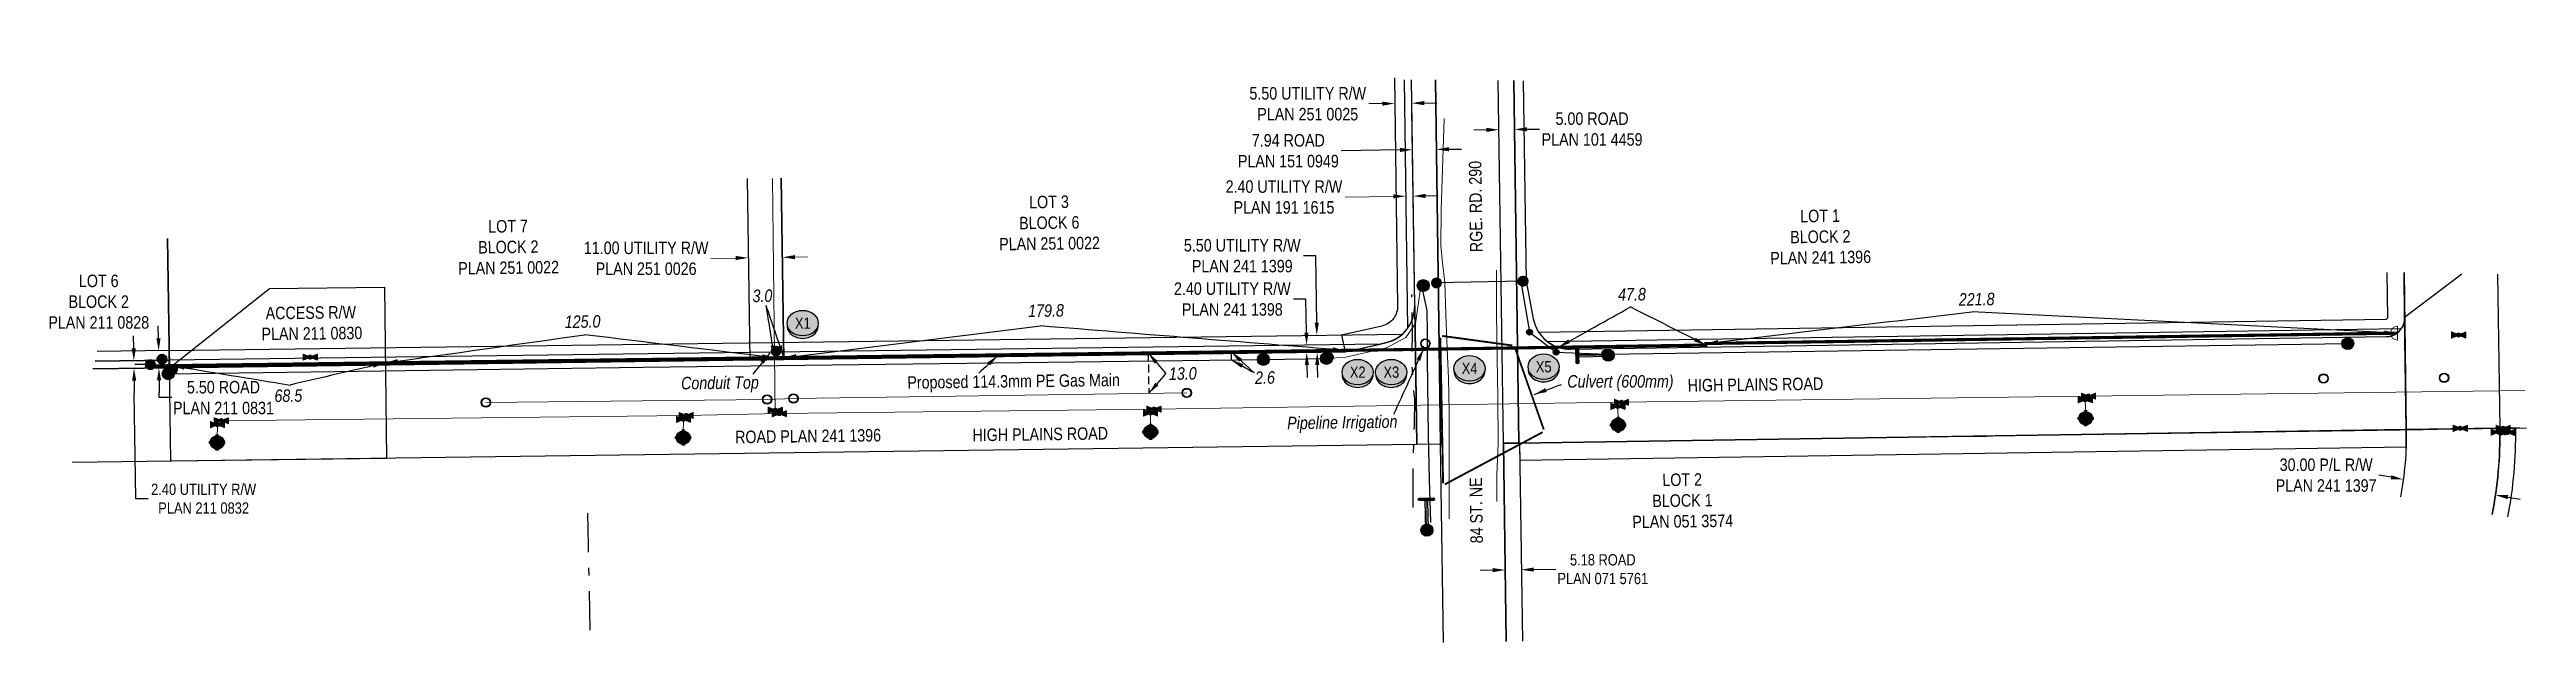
# Model space of a CAD drawing. Extents: x 75247 to 76827, y 5669268 to 5670177.
# Drawn here: x 75554 to 76349, y 5669268 to 5669458 of the extents above; entities that cross this region are included whole.
import ezdxf
from ezdxf.enums import TextEntityAlignment as Align

# ---------------------------------------------------------------- set-up
doc = ezdxf.new("R2010")
doc.units = 0
doc.header["$LTSCALE"] = 5
doc.header["$PDSIZE"] = 0.5
for name, pattern in [('CENTERLINEX3', [5, 2.5, -1, 0.5, -1]), ('CENTERLINEX33', [6.5, 2.5, -1, 0.5, -1, 0.5, -1]), ('foc-QUARTERLINE', [33, 25, -3, 2, -3]), ('foc-SEISMIC', [20.5, 15, -1, 0.5, -1, 0.5, -1, 0.5, -1]), ('foc-TIELINE', [1.875, 1.25, -0.625]), ('POWERLINE5', [7.8, 2.4, -0.6, 0.6, -0.6, 0.6, -0.6, 2.4]), ('UG_PIPE', [1.875, 1.25, -0.625])]:
    doc.linetypes.add(name, pattern=pattern)
doc.layers.get('Defpoints').update_dxf_attribs({"color": 9})
for name, color, linetype, lineweight in [('AS-CABLE-ATCO PIPELINES', 241, 'foc-CABLE', 9), ('AS-GENERAL', 48, 'Continuous', 18), ('EXISTING PIPE (EXIST OR HP)', 240, 'CENTERLINEX33', 20), ('F-RW-T', 190, 'Continuous', 9), ('T-TEXT', 48, 'Continuous', 18), ('T-TIE-T', 201, 'Continuous', 18)]:
    doc.layers.add(name, color=color, linetype=linetype, lineweight=lineweight)
for name, color, linetype in [('AS-PIPE-AG-CLIENT HIGH PRESSURE', 240, 'Continuous'), ('AS-PIPE-UG', 44, 'UG_PIPE'), ('AS-POWER', 104, 'foc-POWER'), ('AS-POWER-BURIED-ATCO PIPELINES', 241, 'foc-POWER_BURIED'), ('AS-POWER-EXISTING-ANC', 72, 'Continuous'), ('AS-POWER-EXISTING-PP', 72, 'Continuous'), ('AS-POWER-OH-ATCO PIPELINES', 241, 'foc-OHPOWER'), ('AS-POWER-STAKED-ANC', 210, 'POWERLINE5'), ('AS-POWER-T', 104, 'Continuous'), ('AS-SEISMIC', 224, 'foc-SEISMIC'), ('F-RW', 190, 'Continuous'), ('L-SEC', 7, 'Continuous'), ('L-SECQ', 8, 'foc-QUARTERLINE'), ('L-TITLEDB', 4, 'Continuous'), ('L-TITLEDB-T', 4, 'Continuous'), ('P-CROSSINGS', 250, 'Continuous'), ('T-TIE', 201, 'foc-TIELINE')]:
    doc.layers.add(name, color=color, linetype=linetype)
for name, color, linetype, lineweight, true_color in [('AS-STORM', 7, 'foc-STORM', 9, 0x29a300), ('AS-TELUS-ATCO PIPELINES', 7, 'foc-TEL', 9, 0xff9c38), ('AS-WATER PIPE', 7, 'foc-WATER', 9, 0x8ac4ff), ('EXISTING PIPE IP', 7, 'CENTERLINEX3', 30, 0x3800e0)]:
    doc.layers.add(name, color=color, linetype=linetype, lineweight=lineweight, true_color=true_color)
doc.styles.add('3.6', font='ARIALN.TTF', dxfattribs={"height": 3.6})
doc.styles.add('80CG', font='ARIALN.TTF', dxfattribs={"height": 10})
doc.styles.add('80L', font='ARIALN.TTF', dxfattribs={"height": 10})
doc.styles.add('Crossing', font='ARIALN.TTF', dxfattribs={"height": 10})
doc.styles.add('foc-LtypeFont', font='ARIALN.TTF', dxfattribs={"height": 7.35})
doc.linetypes.add('foc-CABLE', pattern='A,2,-1,["C",foc-LtypeFont,S=0.2,R=0,X=-0.625,Y=-0.75],-1.24,8', length=12.24)
doc.linetypes.add('foc-OHPOWER', pattern='A,10,-1,["O/P",foc-LtypeFont,S=0.2,R=0,X=-0.5,Y=-0.75],-3.25', length=14.25)
doc.linetypes.add('foc-POWER', pattern='A,6,-1,["P",foc-LtypeFont,S=0.2,R=0,X=-0.625,Y=-0.75],-1.24,4', length=12.24)
doc.linetypes.add('foc-POWER_BURIED', pattern='A,10,-1,["P",foc-LtypeFont,S=0.2,R=0,X=-0.425,Y=-0.75],-2', length=13)
doc.linetypes.add('foc-STORM', pattern='A,10,-1,["ST",foc-LtypeFont,S=0.2,R=0,X=-0.5,Y=-0.75],-2.75', length=13.75)
doc.linetypes.add('foc-TEL', pattern='A,2,-1,["T",foc-LtypeFont,S=0.2,R=0,X=-0.425,Y=-0.75],-1.24,8', length=12.24)
doc.linetypes.add('foc-WATER', pattern='A,10,-1,["W",foc-LtypeFont,S=0.2,R=0,X=-0.425,Y=-0.75],-2', length=13)
doc.dimstyles.new('Compass 2 000', dxfattribs={"dimscale": 2, "dimtxt": 3.6, "dimasz": 2, "dimexe": 0.2, "dimexo": 0.0625, "dimgap": 0.5, "dimtad": 0, "dimtih": 1, "dimtoh": 1, "dimzin": 0, "dimdsep": 46, "dimtxsty": '3.6', "dimcen": 0.1, "dimse1": 1, "dimse2": 1, "dimclrd": 256, "dimclrt": 256, "dimaunit": 1, "dimadec": 4, "dimazin": 0, "dimtfac": 0.06, "dimtofl": 0, "dimtmove": 0, "dimatfit": 1, "dimfxl": 0.2, "dimtolj": 1, "dimtzin": 0, "dimlwd": -1, "dimarcsym": 0})

msp = doc.modelspace()

# ---------------------------------------------------------------- texts
at = {"layer": 'AS-POWER-T', "insert": (75951.228, 5669340.732), "char_height": 3.9964, "attachment_point": 1, "rotation": 0.835893, "style": '80L'}
msp.add_mtext_dynamic_manual_height_columns('{\\fArial Narrow|b0|i1|c0|p34;Pipeline Irrigation}', width=35.3015, gutter_width=49.955, heights=[0], dxfattribs=at)
at = {"layer": 'AS-WATER PIPE', "ltscale": 0.4, "insert": (75756.842, 5669353.519), "char_height": 3.9964, "attachment_point": 1, "rotation": 0.610486, "style": '80L'}
msp.add_mtext_dynamic_manual_height_columns('{\\fArial Narrow|b0|i1|c0|p34;Conduit Top}', width=24.88251, gutter_width=49.955, heights=[0], dxfattribs=at)
at = {"layer": 'EXISTING PIPE (EXIST OR HP)', "linetype": 'Continuous', "insert": (75829.408, 5669353.737), "char_height": 3.9964, "attachment_point": 1, "rotation": 0.719224, "style": '80L'}
msp.add_mtext_dynamic_manual_height_columns('Proposed 114.3mm PE Gas Main', width=67.92149, gutter_width=49.955, heights=[0], dxfattribs=at)
at = {"layer": 'F-RW-T', "color": 2, "insert": (75622.006, 5669375.939), "char_height": 3.9964, "attachment_point": 1, "rotation": 0.673443, "style": '80L'}
msp.add_mtext_dynamic_manual_height_columns('\\A1;\\pi1.59428;{\\C256;ACCESS R/W\\P\\pi0.19581;PLAN 211 0830}', width=32.13928, gutter_width=49.955, heights=[0], dxfattribs=at)
at = {"layer": 'L-TITLEDB-T', "char_height": 3.9964, "attachment_point": 5, "style": '80CG'}
for s, width, insert, rotation in [('RGE. RD. 290', 43.28612, (76011.76, 5669408.134), 90.822403), ('HIGH PLAINS ROAD', 43.28612, (76101.456, 5669351.067), 0.769843), ('ROAD PLAN 241 1396', 46.64462, (75797.6, 5669334.536), 0.769843), ('LOT 2\\PBLOCK 1\\PPLAN 051 3574', 43.28612, (76078.036, 5669313.9), 0.769843)]:
    msp.add_mtext_dynamic_manual_height_columns(s, width=width, gutter_width=49.955, heights=[0], dxfattribs=dict(at, insert=insert, rotation=rotation))
for s, insert, rotation in [('\\A1;LOT 3\\PBLOCK 6 \\PPLAN 251 0022', (75874.956, 5669402.921), 0.769843), ('\\A1;LOT 7\\PBLOCK 2 \\PPLAN 251 0022', (75701.465, 5669395.15), 0.769843), ('\\A1;LOT 1\\PBLOCK 2\\PPLAN 241 1396', (76122.268, 5669398.441), 0.874131), ('\\A1;HIGH PLAINS ROAD', (75872.059, 5669335.155), 0.769843)]:
    msp.add_mtext(s, dxfattribs=dict(at, insert=insert, rotation=rotation))
at = {"layer": 'L-TITLEDB-T', "insert": (75570.102, 5669377.617), "char_height": 3.9964, "attachment_point": 5, "style": '80CG'}
msp.add_mtext('\\A1;LOT 6\\PBLOCK 2\\PPLAN 211 0828', dxfattribs=at)
at = {"layer": 'L-TITLEDB-T', "insert": (76011.938, 5669310.756), "char_height": 3.9964, "width": 43.28612, "attachment_point": 5, "rotation": 90.822403, "style": '80CG'}
msp.add_mtext('\\A1;84 ST. NE', dxfattribs=at)
at = {"layer": 'T-TEXT', "insert": (76041.108, 5669354.109), "char_height": 3.9964, "attachment_point": 1, "style": '80L'}
msp.add_mtext_dynamic_manual_height_columns('{\\fArial Narrow|b0|i1|c0|p34;Culvert (600mm)}', width=33.86214, gutter_width=49.955, heights=[0], dxfattribs=at)
at = {"layer": 'T-TIE-T', "ltscale": 0.4, "char_height": 3.9964, "attachment_point": 1, "rotation": 0.835893, "style": '80L'}
for s, width, insert in [('{\\fArial Narrow|b0|i1|c0|p34;3.0}', 6.44892, (75779.746, 5669381.486)), ('\\pi-1.13723;{\\fArial Narrow|b0|i1|c0|p34;47.8}', 6.46255, (76058.511, 5669381.939)), ('\\pi-2.38031;{\\fArial Narrow|b0|i1|c0|p34;221.8}', 6.46255, (76169.022, 5669380.383)), ('{\\fArial Narrow|b0|i1|c0|p34;125.0}', 7.66448, (75719.521, 5669373.183)), ('{\\fArial Narrow|b0|i1|c0|p34;179.8}', 7.66448, (75868.161, 5669376.692)), ('\\pi-0.90688;{\\fArial Narrow|b0|i1|c0|p34;13.0}', 6.46255, (75914.206, 5669356.566)), ('\\pi0.15492;{\\fArial Narrow|b0|i1|c0|p34;2.6}', 6.46255, (75940.777, 5669355.273)), ('{\\fArial Narrow|b0|i1|c0|p34;68.5}', 7.66448, (75626.416, 5669349.458))]:
    msp.add_mtext_dynamic_manual_height_columns(s, width=width, gutter_width=49.955, heights=[0], dxfattribs=dict(at, insert=insert))

# ---------------------------------------------------------------- blocks, each defined once
blk = doc.blocks.new('*D605')
at = {"layer": 'Defpoints', "color": 0, "transparency": 16777216}
for p in [(76024.15, 5669432.83), (76019.42, 5669414.67), (76024.41, 5669414.74)]:
    blk.add_point(p, dxfattribs=at)
at = {"layer": 'L-TITLEDB-T', "transparency": 16777216}
for p, q in [((76015.16, 5669432.7), (76011.16, 5669432.64)), ((76028.15, 5669432.88), (76032.15, 5669432.94))]:
    blk.add_line(p, q, dxfattribs=at)
for points in [[(76028.14, 5669433.55), (76028.16, 5669432.22), (76024.15, 5669432.83)], [(76015.15, 5669433.36), (76015.17, 5669432.03), (76019.16, 5669432.75)]]:
    blk.add_solid(points, dxfattribs=at)
at = {"layer": 'L-TITLEDB-T', "transparency": 16777216, "insert": (76049.05, 5669432.94), "char_height": 3.6, "attachment_point": 5, "style": '3.6'}
blk.add_mtext('\\A1;{\\H1.11111x;5.00 ROAD\\PPLAN 101 4459}', dxfattribs=at)
blk = doc.blocks.new('*D606')
at = {"layer": 'Defpoints', "color": 0, "transparency": 16777216}
for p in [(75989.28, 5669411.44), (75989.5, 5669395.55), (75991.91, 5669395.58)]:
    blk.add_point(p, dxfattribs=at)
at = {"layer": 'F-RW-T', "transparency": 16777216}
for p, q in [((75985.28, 5669411.38), (75969.86, 5669411.16)), ((75995.68, 5669411.53), (75999.68, 5669411.59))]:
    blk.add_line(p, q, dxfattribs=at)
for points in [[(75985.27, 5669412.05), (75985.29, 5669410.71), (75989.28, 5669411.44)], [(75995.67, 5669412.2), (75995.69, 5669410.86), (75991.68, 5669411.47)]]:
    blk.add_solid(points, dxfattribs=at)
at = {"layer": 'F-RW-T', "transparency": 16777216, "insert": (75950.23, 5669411.16), "char_height": 3.6, "attachment_point": 5, "style": '3.6'}
blk.add_mtext('\\A1;{\\H1.11111x;2.40 UTILITY R/W\\PPLAN 191 1615}', dxfattribs=at)
blk = doc.blocks.new('*D607')
at = {"layer": 'Defpoints', "color": 0, "transparency": 16777216}
for p in [(75991.46, 5669426.32), (75991.58, 5669417.95), (75999.25, 5669418.06)]:
    blk.add_point(p, dxfattribs=at)
at = {"layer": 'L-TITLEDB-T', "transparency": 16777216}
for p, q in [((75987.46, 5669426.26), (75968.54, 5669425.99)), ((76003.13, 5669426.49), (76007.13, 5669426.54))]:
    blk.add_line(p, q, dxfattribs=at)
for points in [[(75987.45, 5669426.93), (75987.47, 5669425.6), (75991.46, 5669426.32)], [(76003.12, 5669427.15), (76003.14, 5669425.82), (75999.13, 5669426.43)]]:
    blk.add_solid(points, dxfattribs=at)
at = {"layer": 'L-TITLEDB-T', "transparency": 16777216, "insert": (75951.64, 5669425.99), "char_height": 3.6, "attachment_point": 5, "style": '3.6'}
blk.add_mtext('\\A1;{\\H1.11111x;7.94 ROAD\\PPLAN 151 0949}', dxfattribs=at)
blk = doc.blocks.new('*D608')
at = {"layer": 'Defpoints', "color": 0, "transparency": 16777216}
for p in [(75839.18, 5669365.25), (75960.79, 5669366.89), (75839.26, 5669359.76)]:
    blk.add_point(p, dxfattribs=at)
at = {"layer": 'F-RW', "transparency": 16777216}
for p, q in [((75960.45, 5669392.35), (75956.45, 5669392.35)), ((75960.74, 5669370.89), (75960.45, 5669392.35)), ((75960.92, 5669357.39), (75960.97, 5669353.39))]:
    blk.add_line(p, q, dxfattribs=at)
for points in [[(75961.4, 5669370.89), (75960.07, 5669370.88), (75960.79, 5669366.89)], [(75961.59, 5669357.4), (75960.25, 5669357.38), (75960.87, 5669361.39)]]:
    blk.add_solid(points, dxfattribs=at)
at = {"layer": 'F-RW', "transparency": 16777216, "insert": (75936.85, 5669392.35), "char_height": 3.6, "attachment_point": 5, "style": '3.6'}
blk.add_mtext('\\A1;{\\H1.11111x;5.50 UTILITY R/W\\PPLAN 241 1399}', dxfattribs=at)
blk = doc.blocks.new('*D609')
at = {"layer": 'Defpoints', "color": 0, "transparency": 16777216}
for p in [(75874.91, 5669362.63), (75957.5, 5669363.74), (75874.94, 5669360.24)]:
    blk.add_point(p, dxfattribs=at)
at = {"layer": 'F-RW', "transparency": 16777216}
for p, q in [((75957.3, 5669378.46), (75953.3, 5669378.46)), ((75957.44, 5669367.74), (75957.3, 5669378.46)), ((75957.58, 5669357.35), (75957.64, 5669353.35))]:
    blk.add_line(p, q, dxfattribs=at)
for points in [[(75958.11, 5669367.75), (75956.78, 5669367.73), (75957.5, 5669363.74)], [(75958.25, 5669357.36), (75956.92, 5669357.34), (75957.53, 5669361.35)]]:
    blk.add_solid(points, dxfattribs=at)
at = {"layer": 'F-RW', "transparency": 16777216, "insert": (75933.67, 5669378.46), "char_height": 3.6, "attachment_point": 5, "style": '3.6'}
blk.add_mtext('\\A1;{\\H1.11111x;2.40 UTILITY R/W\\PPLAN 241 1398}', dxfattribs=at)
blk = doc.blocks.new('*D610')
at = {"layer": 'Defpoints', "color": 0, "transparency": 16777216}
for p in [(75583.59, 5669361.82), (75583.66, 5669356.32), (75589.32, 5669361.89)]:
    blk.add_point(p, dxfattribs=at)
at = {"layer": 'F-RW', "transparency": 16777216}
for p, q in [((75589.27, 5669365.89), (75589.21, 5669369.89)), ((75589.45, 5669352.4), (75589.5, 5669348.4)), ((75589.52, 5669346.88), (75589.5, 5669348.4)), ((75593.52, 5669346.88), (75589.52, 5669346.88))]:
    blk.add_line(p, q, dxfattribs=at)
for points in [[(75589.93, 5669365.9), (75588.6, 5669365.88), (75589.32, 5669361.89)], [(75590.11, 5669352.41), (75588.78, 5669352.39), (75589.39, 5669356.4)]]:
    blk.add_solid(points, dxfattribs=at)
at = {"layer": 'F-RW', "transparency": 16777216, "insert": (75610.1, 5669346.88), "char_height": 3.6, "attachment_point": 5, "style": '3.6'}
blk.add_mtext('\\A1;{\\H1.11111x;5.50 ROAD\\PPLAN 211 0831}', dxfattribs=at)
blk = doc.blocks.new('*D611')
at = {"layer": 'Defpoints', "color": 0, "transparency": 16777216}
for p in [(75579.34, 5669358.66), (75579.37, 5669356.26), (75581.41, 5669356.29)]:
    blk.add_point(p, dxfattribs=at)
at = {"layer": 'F-RW', "transparency": 16777216}
for p, q in [((75581.32, 5669362.69), (75581.27, 5669366.69)), ((75581.46, 5669352.29), (75581.51, 5669348.29)), ((75581.97, 5669314.48), (75581.51, 5669348.29)), ((75585.97, 5669314.48), (75581.97, 5669314.48))]:
    blk.add_line(p, q, dxfattribs=at)
for points in [[(75581.99, 5669362.7), (75580.65, 5669362.68), (75581.37, 5669358.69)], [(75582.13, 5669352.3), (75580.79, 5669352.28), (75581.41, 5669356.29)]]:
    blk.add_solid(points, dxfattribs=at)
at = {"layer": 'F-RW', "transparency": 16777216, "insert": (75603.74, 5669314.48), "char_height": 3.6, "attachment_point": 5, "style": '3.6'}
blk.add_mtext('\\A1;2.40 UTILITY R/W\\PPLAN 211 0832', dxfattribs=at)
blk = doc.blocks.new('*D612')
at = {"layer": 'Defpoints', "color": 0, "transparency": 16777216}
for p in [(76021.07, 5669299.75), (76026.24, 5669299.83), (76026.36, 5669291.73)]:
    blk.add_point(p, dxfattribs=at)
at = {"layer": 'L-TITLEDB-T', "transparency": 16777216}
for p, q in [((76017.18, 5669291.6), (76013.18, 5669291.54)), ((76030.36, 5669291.79), (76037.47, 5669291.89))]:
    blk.add_line(p, q, dxfattribs=at)
for points in [[(76017.17, 5669292.27), (76017.19, 5669290.94), (76021.18, 5669291.66)], [(76030.35, 5669292.46), (76030.37, 5669291.12), (76026.36, 5669291.73)]]:
    blk.add_solid(points, dxfattribs=at)
at = {"layer": 'L-TITLEDB-T', "transparency": 16777216, "insert": (76052.49, 5669291.89), "char_height": 3.6, "attachment_point": 5, "style": '3.6'}
blk.add_mtext('\\A1;5.18 ROAD\\PPLAN 071 5761', dxfattribs=at)
blk = doc.blocks.new('*D613')
at = {"layer": 'Defpoints', "color": 0, "transparency": 16777216}
for p in [(75789.39, 5669391.85), (75778.52, 5669383.41), (75789.51, 5669383.57)]:
    blk.add_point(p, dxfattribs=at)
at = {"layer": 'F-RW-T', "transparency": 16777216}
for p, q in [((75774.4, 5669391.63), (75766.39, 5669391.52)), ((75793.39, 5669391.91), (75797.39, 5669391.97))]:
    blk.add_line(p, q, dxfattribs=at)
for points in [[(75774.39, 5669392.3), (75774.41, 5669390.97), (75778.4, 5669391.69)], [(75793.38, 5669392.57), (75793.4, 5669391.24), (75789.39, 5669391.85)]]:
    blk.add_solid(points, dxfattribs=at)
at = {"layer": 'F-RW-T', "transparency": 16777216, "insert": (75745.66, 5669391.52), "char_height": 3.6, "attachment_point": 5, "style": '3.6'}
blk.add_mtext('\\A1;{\\H1.11111x;11.00 UTILITY R/W\\PPLAN 251 0026}', dxfattribs=at)
blk = doc.blocks.new('POWERPOLE')
h = blk.add_hatch(color=255)
edge = h.paths.add_edge_path()
edge.add_arc((0, 0), 0.96, 0, 360)
at = {"layer": 'AS-POWER-BURIED-ATCO PIPELINES', "linetype": 'Continuous'}
for p, q in [((0.68, -0.68), (-0.68, 0.68)), ((-0.68, -0.68), (0.68, 0.68))]:
    blk.add_line(p, q, dxfattribs=at)
blk.add_circle((0, 0), 0.96, dxfattribs=at)
blk = doc.blocks.new('WAT VALVE')
h = blk.add_hatch(color=255)
h.dxf.hatch_style = 1
edge = h.paths.add_edge_path()
edge.add_line((-1.7, 1.2), (-6, 2.9))
edge.add_line((-6, 2.9), (-6, -2.9))
edge.add_line((-6, -2.9), (-1.7, -1.2))
edge.add_arc((0, 0), 2.06, 215.8775, 324.1225)
edge.add_line((1.7, -1.2), (6, -2.9))
edge.add_line((6, -2.9), (6, 2.9))
edge.add_line((6, 2.9), (1.7, 1.2))
edge.add_arc((0, 0), 2.06, 35.8775, 144.1225)
at = {"color": 142, "true_color": 0x1582c1}
for p, q in [((-5.5, 2.2), (-5.5, -2.2)), ((-1.4, 0.6), (-5.5, 2.2)), ((1.4, 0.6), (5.5, 2.2)), ((5.5, 2.2), (5.5, -2.2)), ((-5.5, -2.2), (-1.4, -0.6)), ((5.5, -2.2), (1.4, -0.6))]:
    blk.add_line(p, q, dxfattribs=at)
for radius in [1.56, 0.55]:
    blk.add_circle((0, 0), radius, dxfattribs=at)
blk = doc.blocks.new('FH')
h = blk.add_hatch(color=256)
h.dxf.hatch_style = 1
h.paths.add_polyline_path([(0.28, 2.36), (-0.28, 2.36), (-0.28, 2.15, -0.06506), (0.28, 2.15)])
h.paths.add_polyline_path([(2.36, 0.28), (2.15, 0.28, -0.032496), (2.17, 0, -0.032496), (2.15, -0.28), (2.36, -0.28)])
h.paths.add_polyline_path([(0.28, -2.15, -0.06506), (-0.28, -2.15), (-0.28, -2.36), (0.28, -2.36)])
h.paths.add_polyline_path([(-2.17, 0, -0.032496), (-2.15, 0.28), (-2.36, 0.28), (-2.36, -0.28), (-2.15, -0.28, -0.032496)])
h.paths.add_polyline_path([(-0.95, 0, -1), (0.95, 0, -1)], flags=16)
h.paths.add_polyline_path([(-0.68, 0, -1), (0.68, 0, -1)], flags=0)
h = blk.add_hatch(color=256)
h.dxf.hatch_style = 1
edge = h.paths.add_edge_path()
edge.add_arc((0, 0), 1.98, 0, 360)
edge = h.paths.add_edge_path(flags=17)
edge.add_arc((0, 0), 0.951, 0, 360)
at = {"layer": 'AS-PIPE-AG-CLIENT HIGH PRESSURE', "linetype": 'Continuous'}
h = blk.add_hatch(color=256, dxfattribs=at)
h.dxf.hatch_style = 1
h.paths.add_polyline_path([(-0.37, -2.45), (-0.37, -2.36), (0.37, -2.36), (0.37, -2.45)])
h.paths.add_polyline_path([(2.36, 0.37), (2.36, -0.37), (2.45, -0.37), (2.45, 0.37)])
h.paths.add_polyline_path([(-2.36, 0.37), (-2.36, -0.37), (-2.45, -0.37), (-2.45, 0.37)])
edge = h.paths.add_edge_path(flags=16)
edge.add_arc((0, 0), 0.951, 0, 360)
edge = h.paths.add_edge_path(flags=0)
edge.add_arc((0, 0), 0.677, 0, 360)
edge = h.paths.add_edge_path(flags=16)
edge.add_arc((0, 0), 1.98, 0, 360)
h.paths.add_polyline_path([(0.37, 2.45), (0.37, 2.36), (-0.37, 2.36), (-0.37, 2.45)])
edge = h.paths.add_edge_path()
edge.add_line((-0.28, -2.36), (-0.28, -2.15))
edge.add_line((0.28, -2.15), (0.28, -2.36))
edge.add_line((2.36, 0.28), (2.15, 0.28))
edge.add_line((2.15, -0.28), (2.36, -0.28))
edge.add_line((-0.09, 2.17), (0.09, 2.17))
edge.add_line((-0.28, 2.36), (-0.28, 2.15))
edge.add_line((0.28, 2.15), (0.28, 2.36))
edge.add_line((-2.36, 0.28), (-2.15, 0.28))
edge.add_line((-2.15, -0.28), (-2.36, -0.28))
edge = h.paths.add_edge_path()
edge.add_arc((0, 0), 1.98, 0, 360)
h = blk.add_hatch(color=256, dxfattribs=at)
h.dxf.hatch_style = 1
edge = h.paths.add_edge_path()
edge.add_arc((0, 0), 2.17, 0, 360)
edge = h.paths.add_edge_path(flags=17)
edge.add_arc((0, 0), 1.98, 0, 360)
h = blk.add_hatch(color=256, dxfattribs=at)
h.dxf.hatch_style = 1
h.paths.add_polyline_path([(-0.95, 0, 1), (0.95, 0, 1)])
h.paths.add_polyline_path([(0.68, 0, -1), (-0.68, 0, -1)], flags=16)
for p, q in [((-2.36, 0.28), (-2.15, 0.28)), ((-0.28, 2.36), (-0.28, 2.15)), ((0.28, 2.15), (0.28, 2.36)), ((2.36, 0.28), (2.15, 0.28)), ((-2.15, -0.28), (-2.36, -0.28)), ((-0.28, -2.36), (-0.28, -2.15)), ((0.28, -2.15), (0.28, -2.36)), ((2.15, -0.28), (2.36, -0.28))]:
    blk.add_line(p, q, dxfattribs=at)
at = {"layer": 'AS-PIPE-AG-CLIENT HIGH PRESSURE', "linetype": 'Continuous', "flags": 128}
for points in [[(-2.36, 0.37), (-2.36, -0.37), (-2.45, -0.37), (-2.45, 0.37)], [(2.36, 0.37), (2.36, -0.37), (2.45, -0.37), (2.45, 0.37)], [(-0.37, -2.45), (-0.37, -2.36), (0.37, -2.36), (0.37, -2.45)]]:
    blk.add_lwpolyline(points, close=True, dxfattribs=at)
for points in [[(-0.37, 2.45), (0.37, 2.45)], [(-0.37, 2.36), (-0.37, 2.45)], [(-0.37, 2.36), (0.37, 2.36)], [(-0.09, 2.17), (0.09, 2.17)], [(0.37, 2.45), (0.37, 2.36)]]:
    blk.add_lwpolyline(points, dxfattribs=at)
at = {"layer": 'AS-PIPE-AG-CLIENT HIGH PRESSURE', "linetype": 'Continuous'}
for radius in [2.17, 1.98, 0.951, 0.677]:
    blk.add_circle((0, 0), radius, dxfattribs=at)
blk = doc.blocks.new('MH')
at = {"layer": 'AS-GENERAL'}
h = blk.add_hatch(color=256, dxfattribs=at)
h.dxf.hatch_style = 1
edge = h.paths.add_edge_path(flags=17)
edge.add_arc((0, 0), 1.34, 0, 360)
edge = h.paths.add_edge_path()
edge.add_arc((0, 0), 1.5, 0, 360)
at = {"layer": 'Defpoints'}
for radius in [1.5, 1.34]:
    blk.add_circle((0, 0), radius, dxfattribs=at)
blk = doc.blocks.new('*D621')
at = {"layer": 'Defpoints', "color": 0, "transparency": 16777216}
for p in [(76308.72, 5669317.47), (76309.26, 5669320.68), (76338.3, 5669312.45)]:
    blk.add_point(p, dxfattribs=at)
at = {"layer": 'F-RW', "transparency": 16777216}
for p, q in [((76305.32, 5669321.35), (76301.38, 5669322.02)), ((76342.79, 5669314.99), (76346.74, 5669314.32))]:
    blk.add_line(p, q, dxfattribs=at)
for points in [[(76305.43, 5669322.01), (76305.21, 5669320.69), (76309.26, 5669320.68)], [(76342.9, 5669315.65), (76342.68, 5669314.33), (76338.85, 5669315.66)]]:
    blk.add_solid(points, dxfattribs=at)
at = {"layer": 'F-RW', "transparency": 16777216, "insert": (76284.48, 5669322.02), "char_height": 3.6, "attachment_point": 5, "style": '3.6'}
blk.add_mtext('\\A1;{\\H1.11111x;30.00 P/L R/W\\PPLAN 241 1397}', dxfattribs=at)
blk = doc.blocks.new('dyn_CAP')
blk.add_lwpolyline([(1.1, 0, 1), (-1.1, 0)], format="xyb", close=True)
blk = doc.blocks.new('*U622')
h = blk.add_hatch(color=255)
h.dxf.hatch_style = 1
edge = h.paths.add_edge_path()
edge.add_arc((1.1, 0.02), 0.2, -88.8142, 91.1858, ccw=False)
edge.add_line((1.1, -0.18), (-0.2, -0.2))
edge.add_line((-0.2, -0.2), (-1.1, -0.22))
edge.add_arc((-1.1, -0.02), 0.2, 91.1858, 271.1858, ccw=False)
edge.add_line((-1.1, 0.18), (1.1, 0.22))
h = blk.add_hatch(color=255)
h.dxf.hatch_style = 1
edge = h.paths.add_edge_path()
edge.add_arc((0.1, -4.96), 0.2, -178.8142, 1.1858, ccw=False)
edge.add_line((-0.1, -4.96), (-0.2, -0.2))
edge.add_line((-0.2, -0.2), (0.2, -0.2))
edge.add_line((0.2, -0.2), (0.3, -4.95))
at = {"color": 255}
blk.add_lwpolyline([(1.1, 0.22, -1), (1.1, -0.18), (-0.2, -0.2), (-1.1, -0.22, -1), (-1.1, 0.18)], format="xyb", close=True, dxfattribs=at)
at = {"color": 72, "const_width": 0.1, "flags": 128}
for points in [[(1.1, 0.02), (-1.1, -0.02)], [(0.1, -4.96), (0, 0)]]:
    blk.add_lwpolyline(points, dxfattribs=at)
at = {"color": 255, "flags": 128}
blk.add_lwpolyline([(0.3, -4.95, -1), (-0.1, -4.96), (-0.2, -0.2), (0.2, -0.2)], format="xyb", close=True, dxfattribs=at)
blk = doc.blocks.new('*U623')
h = blk.add_hatch(color=255)
h.dxf.hatch_style = 1
edge = h.paths.add_edge_path()
edge.add_arc((-0.02, 1.1), 0.2, 0.9696, 180.9696, ccw=False)
edge.add_line((0.18, 1.1), (0.2, -0.2))
edge.add_line((0.2, -0.2), (0.22, -1.1))
edge.add_arc((0.02, -1.1), 0.2, -179.0304, 0.9696, ccw=False)
edge.add_line((-0.18, -1.1), (-0.22, 1.1))
h = blk.add_hatch(color=255)
h.dxf.hatch_style = 1
edge = h.paths.add_edge_path()
edge.add_arc((4.97, 0.08), 0.2, -89.0304, 90.9696, ccw=False)
edge.add_line((4.97, -0.12), (0.2, -0.2))
edge.add_line((0.2, -0.2), (0.2, 0.2))
edge.add_line((0.2, 0.2), (4.96, 0.28))
at = {"color": 255}
blk.add_lwpolyline([(-0.22, 1.1, -1), (0.18, 1.1), (0.2, -0.2), (0.22, -1.1, -1), (-0.18, -1.1)], format="xyb", close=True, dxfattribs=at)
at = {"color": 72, "const_width": 0.1, "flags": 128}
for points in [[(-0.02, 1.1), (0.02, -1.1)], [(4.97, 0.08), (0, 0)]]:
    blk.add_lwpolyline(points, dxfattribs=at)
at = {"color": 255, "flags": 128}
blk.add_lwpolyline([(4.96, 0.28, -1), (4.97, -0.12), (0.2, -0.2), (0.2, 0.2)], format="xyb", close=True, dxfattribs=at)
blk = doc.blocks.new('*X617')
at = {"color": 0}
for p, q in [((102.1, -2061.6), (108.8, -2061.6)), ((102.2, -2061.7), (108.8, -2061.7)), ((102.3, -2061.4), (108.6, -2061.4)), ((102.3, -2061.9), (108.6, -2061.9)), ((102.5, -2061.2), (108.5, -2061.2)), ((102.5, -2062), (108.4, -2062)), ((102.6, -2062.2), (108.3, -2062.2)), ((102.7, -2061.1), (108.2, -2061.1)), ((102.8, -2062.3), (108.1, -2062.3)), ((102.9, -2060.9), (108, -2060.9)), ((103.2, -2060.8), (107.7, -2060.8)), ((103.5, -2060.6), (107.4, -2060.6)), ((103.9, -2060.5), (107, -2060.5)), ((104.5, -2060.3), (106.5, -2060.3)), ((102.1, -2068.4), (108.8, -2068.4)), ((102.2, -2068.3), (108.7, -2068.3)), ((102.3, -2068.1), (108.6, -2068.1)), ((102.3, -2068.6), (108.7, -2068.6)), ((102.5, -2068), (108.4, -2068)), ((102.5, -2068.7), (108.5, -2068.7)), ((102.7, -2067.8), (108.3, -2067.8)), ((102.7, -2068.9), (108.3, -2068.9)), ((102.8, -2067.7), (108.1, -2067.7)), ((102.9, -2069.1), (108, -2069.1)), ((103, -2062.5), (108, -2062.5)), ((103, -2067.5), (108, -2067.5)), ((103.1, -2062.7), (107.8, -2062.7)), ((103.1, -2067.3), (107.8, -2067.3)), ((103.2, -2069.2), (107.8, -2069.2)), ((103.3, -2062.8), (107.7, -2062.8)), ((103.3, -2067.2), (107.6, -2067.2)), ((103.4, -2063), (107.5, -2063)), ((103.4, -2067), (107.5, -2067)), ((103.5, -2069.4), (107.4, -2069.4)), ((103.6, -2063.1), (107.3, -2063.1)), ((103.6, -2066.9), (107.3, -2066.9)), ((103.7, -2063.3), (107.2, -2063.3)), ((103.8, -2066.7), (107.2, -2066.7)), ((103.9, -2063.4), (107, -2063.4)), ((103.9, -2066.6), (107, -2066.6)), ((103.9, -2069.5), (107.1, -2069.5)), ((104.1, -2063.6), (106.9, -2063.6)), ((104.1, -2066.4), (106.9, -2066.4)), ((104.2, -2063.7), (106.7, -2063.7)), ((104.2, -2066.2), (106.7, -2066.2)), ((104.4, -2063.9), (106.6, -2063.9)), ((104.4, -2066.1), (106.6, -2066.1)), ((104.4, -2069.7), (106.5, -2069.7)), ((104.5, -2064.1), (106.4, -2064.1)), ((104.5, -2065.9), (106.4, -2065.9)), ((104.7, -2064.2), (106.3, -2064.2)), ((104.7, -2065.8), (106.2, -2065.8)), ((104.8, -2064.4), (106.1, -2064.4)), ((104.8, -2065.6), (106.1, -2065.6)), ((105, -2064.5), (105.9, -2064.5)), ((105, -2065.5), (105.9, -2065.5)), ((105.1, -2064.7), (105.8, -2064.7)), ((105.2, -2065.3), (105.8, -2065.3)), ((105.3, -2064.8), (105.6, -2064.8)), ((105.3, -2065.2), (105.6, -2065.2))]:
    blk.add_line(p, q, dxfattribs=at)
blk = doc.blocks.new('black conduit with cables')
h = blk.add_hatch(color=254)
h.dxf.hatch_style = 1
edge = h.paths.add_edge_path()
edge.add_arc((0, 0), 4.34, 0, 360)
at = {"color": 7}
for p, q in [((2.7, -2.7), (-2.7, 2.7)), ((-2.7, -2.7), (2.7, 2.7))]:
    blk.add_line(p, q, dxfattribs=at)
blk.add_circle((0, 0), 3.84, dxfattribs=at)
at = {"color": 7, "xscale": 0.8000000000000002, "yscale": 0.8000000000000002, "zscale": 0.8000000000000002}
blk.add_blockref('*X617', (-84.4, 1652), dxfattribs=at)
blk = doc.blocks.new('white conduit empty')
at = {"layer": 'AS-POWER'}
h = blk.add_hatch(color=255, dxfattribs=at)
h.dxf.hatch_style = 1
edge = h.paths.add_edge_path()
edge.add_arc((0, 0), 0.868, 0, 360)
for p, q in [((0.54, -0.54), (-0.54, 0.54)), ((-0.54, -0.54), (0.54, 0.54))]:
    blk.add_line(p, q, dxfattribs=at)
blk.add_circle((0, 0), 0.768, dxfattribs=at)
at = {"layer": 'AS-POWER', "xscale": 0.16, "yscale": 0.16, "zscale": 0.16}
blk.add_blockref('*X617', (-16.87, 330.4), dxfattribs=at)
blk = doc.blocks.new('yellow conduit with tracing wire')
h = blk.add_hatch(color=255)
h.dxf.hatch_style = 1
edge = h.paths.add_edge_path()
edge.add_arc((0, 0), 0.868, 0, 360)
at = {"color": 40, "true_color": 0xebc714}
for p, q in [((0.54, -0.54), (-0.54, 0.54)), ((-0.54, -0.54), (0.54, 0.54))]:
    blk.add_line(p, q, dxfattribs=at)
blk.add_circle((0, 0), 0.768, dxfattribs=at)
at = {"layer": 'AS-PIPE-UG', "color": 40, "true_color": 0xebc714, "xscale": 0.16, "yscale": 0.16, "zscale": 0.16}
blk.add_blockref('*X617', (-16.87, 330.4), dxfattribs=at)
blk = doc.blocks.new('red conduit')
h = blk.add_hatch(color=255)
h.dxf.hatch_style = 1
edge = h.paths.add_edge_path()
edge.add_arc((0, 0), 1.74, 0, 360)
at = {"color": 240}
for p, q in [((1.09, -1.09), (-1.09, 1.09)), ((-1.09, -1.09), (1.09, 1.09))]:
    blk.add_line(p, q, dxfattribs=at)
blk.add_circle((0, 0), 1.54, dxfattribs=at)
at = {"color": 240, "xscale": 0.3200000000000001, "yscale": 0.3200000000000001, "zscale": 0.3200000000000001}
blk.add_blockref('*X617', (-33.75, 660.8), dxfattribs=at)
blk = doc.blocks.new('whiskers')
h = blk.add_hatch(color=255)
edge = h.paths.add_edge_path()
edge.add_arc((0, 0), 1.92, 0, 360)
at = {"layer": 'AS-POWER', "color": 14, "linetype": 'Continuous'}
for p, q in [((-1.9, 0), (1.9, 0)), ((1.4, -1.4), (-1.4, 1.4)), ((-1.4, -1.4), (1.4, 1.4)), ((0, 1.9), (0, -1.9))]:
    blk.add_line(p, q, dxfattribs=at)
blk.add_circle((0, 0), 1.92, dxfattribs=at)
blk = doc.blocks.new('pipeline irrigation')
at = {"layer": 'AS-POWER', "linetype": 'Continuous'}
h = blk.add_hatch(color=256, dxfattribs=at)
h.dxf.hatch_style = 1
edge = h.paths.add_edge_path(flags=17)
edge.add_arc((0, 0), 1.34, 0, 360)
edge = h.paths.add_edge_path()
edge.add_arc((0, 0), 1.5, 0, 360)
at = {"layer": 'Defpoints'}
for radius in [1.5, 1.34]:
    blk.add_circle((0, 0), radius, dxfattribs=at)
blk = doc.blocks.new('3 fgrey conduits')
h = blk.add_hatch(color=255)
h.dxf.hatch_style = 1
edge = h.paths.add_edge_path()
edge.add_arc((0, 0), 4.34, 0, 360)
at = {"color": 8}
for p, q in [((2.7, -2.7), (-2.7, 2.7)), ((-2.7, -2.7), (2.7, 2.7))]:
    blk.add_line(p, q, dxfattribs=at)
blk.add_circle((0, 0), 3.84, dxfattribs=at)
at = {"color": 8, "xscale": 0.8000000000000002, "yscale": 0.8000000000000002, "zscale": 0.8000000000000002}
blk.add_blockref('*X617', (-84.4, 1652), dxfattribs=at)
blk = doc.blocks.new('*D633')
at = {"layer": 'Defpoints', "color": 0, "transparency": 16777216}
for p in [(75985.75, 5669441.15), (75985.91, 5669430.18), (75991.41, 5669430.26)]:
    blk.add_point(p, dxfattribs=at)
at = {"layer": 'F-RW', "transparency": 16777216}
for p, q in [((75981.75, 5669441.1), (75977.46, 5669441.04)), ((75995.25, 5669441.29), (75999.25, 5669441.35))]:
    blk.add_line(p, q, dxfattribs=at)
for points in [[(75981.75, 5669441.76), (75981.76, 5669440.43), (75985.75, 5669441.15)], [(75995.24, 5669441.96), (75995.26, 5669440.62), (75991.25, 5669441.23)]]:
    blk.add_solid(points, dxfattribs=at)
at = {"layer": 'F-RW', "transparency": 16777216, "insert": (75957.86, 5669441.04), "char_height": 3.6, "attachment_point": 5, "style": '3.6'}
blk.add_mtext('\\A1;{\\H1.11111x;5.50 UTILITY R/W\\PPLAN 251 0025}', dxfattribs=at)
blk = doc.blocks.new('xing2')
h = blk.add_hatch(color=50)
h.dxf.hatch_style = 1
edge = h.paths.add_edge_path()
edge.add_ellipse((0, 0), major_axis=(-12.5, 0), ratio=0.816297, start_angle=0, end_angle=360)
h = blk.add_hatch(color=250)
h.dxf.hatch_style = 1
edge = h.paths.add_edge_path()
edge.add_ellipse((0, -2), major_axis=(-12.5, 0), ratio=0.816297, start_angle=0, end_angle=180)
edge.add_line((12.5, -2), (12.5, 0))
edge.add_ellipse((0, 0), major_axis=(-12.5, 0), ratio=0.816297, start_angle=0, end_angle=180, ccw=False)
edge.add_line((-12.5, 0), (-12.5, -2))
at = {"color": 250}
blk.add_ellipse((0, 0), major_axis=(-12.5, 0), ratio=0.816297, dxfattribs=at)
blk.add_ellipse((0, -2), major_axis=(-12.5, 0), ratio=0.816297, start_param=0, end_param=3.141593, dxfattribs=at)
at = {"color": 250, "style": 'Crossing'}
blk.add_attdef('CROSSING', text='', height=9, dxfattribs=at).set_placement((0.1, 0), align=Align.MIDDLE_CENTER)
at = {"color": 250, "style": 'Crossing', "flags": 1}
for tag, p in [('OWNER', (0.1, -12.5)), ('DESCRIPTION', (0.1, -25.8)), ('LOCATION', (0.1, -39.3)), ('DWG_REF', (0.1, -52.8))]:
    blk.add_attdef(tag, text='', height=9, dxfattribs=at).set_placement(p, align=Align.MIDDLE_CENTER)
blk = doc.blocks.new('conduit top')
h = blk.add_hatch(color=255)
h.dxf.hatch_style = 1
edge = h.paths.add_edge_path()
edge.add_arc((0, 0), 4.34, 0, 360)
at = {"layer": 'AS-WATER PIPE', "ltscale": 0.4}
for p, q in [((2.7, -2.7), (-2.7, 2.7)), ((-2.7, -2.7), (2.7, 2.7))]:
    blk.add_line(p, q, dxfattribs=at)
blk.add_circle((0, 0), 3.84, dxfattribs=at)
at = {"layer": 'AS-WATER PIPE', "ltscale": 0.4, "xscale": 0.8000000000000002, "yscale": 0.8000000000000002, "zscale": 0.8000000000000002}
blk.add_blockref('*X617', (-84.4, 1652), dxfattribs=at)

# ---------------------------------------------------------------- dimensions: what is measured, and where the dimension line sits
at = {"layer": 'F-RW'}
for base, p1, p2, angle, text, picture, middle in [((75985.754, 5669441.155), (75991.41, 5669430.256), (75985.911, 5669430.177), 180.819087, '{\\H1.11111x;5.50 UTILITY R/W\\PPLAN 251 0025}', '*D633', (75957.858, 5669441.036)), ((75960.792, 5669366.886), (75839.257, 5669359.757), (75839.184, 5669365.252), 90.769843, '{\\H1.11111x;5.50 UTILITY R/W\\PPLAN 241 1399}', '*D608', (75936.845, 5669392.346)), ((75957.496, 5669363.744), (75874.943, 5669360.236), (75874.911, 5669362.634), 90.769843, '{\\H1.11111x;2.40 UTILITY R/W\\PPLAN 241 1398}', '*D609', (75933.667, 5669378.459)), ((76309.264, 5669320.681), (76338.304, 5669312.451), (76308.72, 5669317.471), 170.369744, '{\\H1.11111x;30.00 P/L R/W\\PPLAN 241 1397}', '*D621', (76284.485, 5669322.019))]:
    dim = msp.add_linear_dim(base=base, p1=p1, p2=p2, angle=angle, text=text, dimstyle='Compass 2 000', dxfattribs=at)
    dim.commit()
    dim.dimension.update_dxf_attribs({"geometry": picture, "text_midpoint": middle, "dimtype": 161})
for base, p1, p2, angle, text, picture, middle in [((75589.319, 5669361.894), (75583.66, 5669356.322), (75583.586, 5669361.817), 90.769843, '{\\H1.11111x;5.50 ROAD\\PPLAN 211 0831}', '*D610', (75593.41, 5669346.883)), ((75581.406, 5669356.292), (75579.342, 5669358.663), (75579.374, 5669356.265), 270.769843, '2.40 UTILITY R/W\\PPLAN 211 0832', '*D611', (75589.496, 5669314.477))]:
    dim = msp.add_linear_dim(base=base, p1=p1, p2=p2, angle=angle, text=text, dimstyle='Compass 2 000', override={"dimtmove": 1}, dxfattribs=at)
    dim.commit()
    dim.dimension.update_dxf_attribs({"geometry": picture, "text_midpoint": middle, "dimtype": 161})
at = {"layer": 'F-RW-T'}
for base, p1, p2, angle, text, picture, middle in [((75989.277, 5669411.437), (75991.907, 5669395.583), (75989.504, 5669395.548), 180.819087, '{\\H1.11111x;2.40 UTILITY R/W\\PPLAN 191 1615}', '*D606', (75950.232, 5669411.159)), ((75789.392, 5669391.849), (75778.523, 5669383.409), (75789.512, 5669383.569), 0.832043, '{\\H1.11111x;11.00 UTILITY R/W\\PPLAN 251 0026}', '*D613', (75745.661, 5669391.515))]:
    dim = msp.add_linear_dim(base=base, p1=p1, p2=p2, angle=angle, text=text, dimstyle='Compass 2 000', dxfattribs=at)
    dim.commit()
    dim.dimension.update_dxf_attribs({"geometry": picture, "text_midpoint": middle, "dimtype": 161})
at = {"layer": 'L-TITLEDB-T'}
for base, p1, p2, angle, text, picture, middle in [((76024.149, 5669432.825), (76019.416, 5669414.669), (76024.409, 5669414.74), 0.822349, '{\\H1.11111x;5.00 ROAD\\PPLAN 101 4459}', '*D605', (76049.046, 5669432.94)), ((75991.462, 5669426.32), (75999.25, 5669418.057), (75991.582, 5669417.947), 180.819087, '{\\H1.11111x;7.94 ROAD\\PPLAN 151 0949}', '*D607', (75951.644, 5669425.992)), ((76026.357, 5669291.734), (76021.066, 5669299.753), (76026.241, 5669299.827), 0.823089, '5.18 ROAD\\PPLAN 071 5761', '*D612', (76052.486, 5669291.894))]:
    dim = msp.add_linear_dim(base=base, p1=p1, p2=p2, angle=angle, text=text, dimstyle='Compass 2 000', dxfattribs=at)
    dim.commit()
    dim.dimension.update_dxf_attribs({"geometry": picture, "text_midpoint": middle, "dimtype": 161})

# ---------------------------------------------------------------- linework, layer by layer
at = {"layer": 'AS-CABLE-ATCO PIPELINES', "ltscale": 0.4, "flags": 128}
msp.add_lwpolyline([(75963.825, 5669359.433), (75970.024, 5669359.881), (75977.553, 5669361.528), (75980.255, 5669362.169), (75983.145, 5669362.863), (75989.351, 5669366.157), (75992.367, 5669370.598), (75993.948, 5669381.138), (75994.469, 5669382.667)], dxfattribs=at)
at = {"layer": 'AS-GENERAL', "const_width": 0.599, "flags": 128}
for points in [[(76001.275, 5669319.396), (76000.398, 5669366.146)], [(76000.981, 5669366.664), (76023.51, 5669363.6)], [(76024.303, 5669362.954), (76033.56, 5669336.682)], [(76033.23, 5669335.835), (76001.815, 5669319.079)]]:
    msp.add_lwpolyline(points, dxfattribs=at)
at = {"layer": 'AS-POWER-OH-ATCO PIPELINES', "color": 240, "ltscale": 0.4, "flags": 128}
for points in [[(75997.379, 5669306.902), (75996.858, 5669320.724), (75996.608, 5669334.796), (75996.294, 5669359.216), (75996.266, 5669367.796), (75996.147, 5669374.799), (75994.469, 5669382.667)], [(76026.887, 5669384.221), (75999.147, 5669383.663)], [(76026.195, 5669384.061), (76029.004, 5669367.856), (76037.531, 5669361.468), (76053.676, 5669360.804)], [(76053.676, 5669360.804), (76291.434, 5669364.208)]]:
    msp.add_lwpolyline(points, dxfattribs=at)
at = {"layer": 'AS-POWER-OH-ATCO PIPELINES', "ltscale": 0.4, "flags": 128}
msp.add_lwpolyline([(75592.399, 5669354.547), (75744.685, 5669356.649), (75943.638, 5669359.128), (75963.825, 5669359.433)], dxfattribs=at)
at = {"layer": 'AS-STORM', "ltscale": 0.4, "flags": 128}
msp.add_lwpolyline([(75694.259, 5669345.338), (75784.448, 5669346.299), (75792.912, 5669346.625), (75919.047, 5669348.414)], dxfattribs=at)
at = {"layer": 'AS-TELUS-ATCO PIPELINES', "ltscale": 0.4, "flags": 128}
for points in [[(76003.202, 5669308.005), (76003.232, 5669329.494), (76003.231, 5669342.535), (76002.98, 5669353.043), (76002.559, 5669362.48), (76002.107, 5669373.58), (76001.799, 5669383.927), (76001.058, 5669390.125), (76000.52, 5669395.598), (76000.617, 5669407.068), (76001.632, 5669436.339)], [(76018.534, 5669313.549), (76018.465, 5669322.174), (76018.888, 5669332.332), (76018.777, 5669347.139), (76018.486, 5669365.424), (76018.356, 5669375.087), (76018.346, 5669387.782)]]:
    msp.add_lwpolyline(points, dxfattribs=at)
at = {"layer": 'AS-WATER PIPE', "ltscale": 0.4, "flags": 128}
for points in [[(75787.078, 5669341.725), (75786.845, 5669360.684), (75786.162, 5669417.162)], [(75608.154, 5669339.465), (75758.469, 5669341.179), (75788.339, 5669341.749), (75908.534, 5669343.203), (76058.43, 5669345.39), (76348.264, 5669349.209)], [(76207.364, 5669340.277), (76207.216, 5669346.209)], [(75608.075, 5669332.528), (75608.154, 5669339.465)], [(75757.546, 5669334.07), (75757.595, 5669341.169)], [(75907.443, 5669335.919), (75907.409, 5669343.189)], [(76057.423, 5669338.153), (76057.288, 5669345.373)]]:
    msp.add_lwpolyline(points, dxfattribs=at)
at = {"layer": 'EXISTING PIPE (EXIST OR HP)', "linetype": 'Continuous', "const_width": 1, "flags": 128}
msp.add_lwpolyline([(75586.653, 5669357.486), (75586.657, 5669357.046), (75592.737, 5669357.122), (75612.693, 5669357.39), (75632.771, 5669357.65), (75652.639, 5669357.912), (75672.626, 5669358.174), (75692.83, 5669358.439), (75712.612, 5669358.69), (75732.56, 5669358.95), (75752.542, 5669359.204), (75772.647, 5669359.482), (75786.86, 5669359.66), (75789.858, 5669359.698), (75809.823, 5669359.949), (75829.752, 5669360.215), (75849.773, 5669360.466), (75869.86, 5669360.738), (75889.635, 5669360.986), (75909.66, 5669361.238), (75929.688, 5669361.52), (75949.675, 5669361.775), (75969.621, 5669362.037), (75972.934, 5669362.071), (75980.255, 5669362.169), (75991.385, 5669362.316), (76002.552, 5669362.493), (76018.547, 5669362.732), (76021.39, 5669362.768), (76045.612, 5669363.14), (76065.528, 5669363.44), (76085.551, 5669363.73), (76085.551, 5669364.227), (76105.502, 5669364.535), (76127.626, 5669364.86), (76147.453, 5669365.162), (76167.406, 5669365.464), (76187.395, 5669365.752), (76207.29, 5669366.053), (76227.125, 5669366.353), (76247.497, 5669366.663), (76267.393, 5669366.955), (76287.362, 5669367.267), (76307.342, 5669367.543)], dxfattribs=at)
at = {"layer": 'EXISTING PIPE IP', "flags": 128}
for points in [[(75991.701, 5669311.684), (75991.714, 5669326.121), (75992.087, 5669338.107), (75992.171, 5669346.397), (75991.28, 5669356.912), (75991.494, 5669367.1), (75991.205, 5669379.982)], [(75727.717, 5669272.383), (75727.132, 5669299.654), (75726.958, 5669314.177)]]:
    msp.add_lwpolyline(points, dxfattribs=at)
at = {"layer": 'EXISTING PIPE IP', "ltscale": 0.4, "flags": 128}
msp.add_lwpolyline([(75586.653, 5669357.486), (75581.287, 5669357.501)], dxfattribs=at)
at = {"layer": 'F-RW', "color": 2}
msp.add_line((76025.834, 5669329.308), (76025.85, 5669328.22), dxfattribs=at)
at = {"layer": 'F-RW', "flags": 128}
for points in [[(75985.636, 5669449.41), (75986.682, 5669376.242, -0.162336), (75985.439, 5669372.326, -0.1814484), (75981.629, 5669369.815), (75968.68, 5669366.871), (75969.899, 5669361.512), (75982.847, 5669364.457, 0.1814484), (75989.882, 5669369.092, 0.162336), (75992.177, 5669376.322), (75991.141, 5669448.739)], [(75988.743, 5669448.756), (75989.882, 5669369.092, 0.162336), (75992.177, 5669376.322), (75991.141, 5669448.739)], [(75789.023, 5669417.247), (75789.867, 5669359.093), (75969.899, 5669361.512), (75982.847, 5669364.457, 0.1814484), (75989.882, 5669369.092, 0.162336), (75992.177, 5669376.322), (75991.28, 5669439.058)], [(76303.969, 5669386.956), (76304.177, 5669372.457, -0.4139109), (76303.71, 5669371.928), (76031.977, 5669367.782, 0.25491), (76042.138, 5669362.441), (76303.853, 5669366.434, 0.4139381), (76309.671, 5669372.595), (76309.464, 5669387.035)], [(76309.421, 5669386.848), (76310.187, 5669336.637, -0.0516372), (76308.288, 5669315.091)], [(76339.472, 5669386.412), (76340.184, 5669337.07, -0.0515591), (76337.748, 5669309.42)], [(76025.875, 5669326.803), (76310.127, 5669331.141, 0.0130902), (76310.187, 5669336.637), (76025.792, 5669332.297)], [(76337.754, 5669309.419, 0.0515048), (76340.185, 5669337.04), (76340.184, 5669337.07), (76345.184, 5669337.142), (76345.184, 5669337.112, -0.0512068), (76342.695, 5669308.633, -0.0512068)]]:
    msp.add_lwpolyline(points, format="xyb", dxfattribs=at)
for points in [[(75778.034, 5669417.044), (75778.878, 5669358.946), (75789.867, 5669359.093), (75789.023, 5669417.247)], [(75568.987, 5669358.523), (75592.71, 5669358.842), (75592.665, 5669361.939), (75569.55, 5669361.628)], [(75568.21, 5669356.115), (75592.745, 5669356.445), (75592.71, 5669358.842), (75568.987, 5669358.523)]]:
    msp.add_lwpolyline(points, dxfattribs=at)
at = {"layer": 'F-RW'}
msp.add_lwpolyline([(75593.198, 5669326.475), (75592.745, 5669356.445), (75624.871, 5669381.872), (75661.72, 5669382.305), (75662.365, 5669327.404), (75593.198, 5669326.475)], dxfattribs=at)
at = {"layer": 'F-RW', "flags": 128}
for points in [[(75592.665, 5669361.939), (75988.229, 5669367.254, -0.1285637), (75982.847, 5669364.457), (75981.106, 5669364.061), (75592.71, 5669358.842)], [(76034.909, 5669364.729, 0.1622777), (76042.138, 5669362.441), (76303.853, 5669366.434, 0.2324383), (76308.529, 5669368.904)]]:
    msp.add_lwpolyline(points, format="xyb", close=True, dxfattribs=at)
msp.add_lwpolyline([(75592.745, 5669356.445), (75969.899, 5669361.512), (75981.106, 5669364.061), (75592.71, 5669358.842)], close=True, dxfattribs=at)
at = {"layer": 'L-SEC'}
msp.add_line((76020.6, 5669332.246), (76021.512, 5669268.726), dxfattribs=at)
at = {"layer": 'L-SEC', "flags": 128}
msp.add_lwpolyline([(76001.398, 5669268.438), (76000.486, 5669331.948), (75998.81, 5669448.687)], dxfattribs=at)
at = {"layer": 'L-SECQ'}
msp.add_line((76025.595, 5669332.295), (76346.553, 5669337.192), dxfattribs=at)
at = {"layer": 'L-TITLEDB', "flags": 128}
for points in [[(75998.81, 5669448.687), (76000.486, 5669331.948), (75992.823, 5669331.845), (75991.144, 5669448.739)], [(76023.927, 5669448.517), (76025.595, 5669332.295), (76020.6, 5669332.246), (76018.93, 5669448.551)], [(76309.464, 5669387.026), (76310.187, 5669336.637), (76025.587, 5669332.295), (76023.929, 5669448.517)], [(75778.034, 5669417.067), (75778.878, 5669358.946), (75592.745, 5669356.445), (75592.143, 5669397.896)], [(75592.143, 5669397.896), (75592.745, 5669356.445), (75568.21, 5669356.115)], [(76346.552, 5669337.159), (76310.187, 5669336.637), (76309.671, 5669372.624), (76327.955, 5669386.579)], [(76021.512, 5669268.726), (76020.6, 5669332.246), (76348.736, 5669337.225)], [(76021.512, 5669268.726), (76020.6, 5669332.246), (76025.775, 5669332.297), (76026.687, 5669268.801)]]:
    msp.add_lwpolyline(points, dxfattribs=at)
at = {"layer": 'L-TITLEDB'}
for points in [[(76026.958, 5669448.446), (76027.873, 5669384.241), (76030.179, 5669372.178, 0.3642365), (76042.138, 5669362.441), (76303.853, 5669366.434, 0.4139381), (76309.671, 5669372.595), (76310.187, 5669336.637), (76025.587, 5669332.295), (76023.929, 5669448.517)], [(75568.21, 5669356.115), (75969.899, 5669361.512), (75982.847, 5669364.457, 0.3542181), (75992.177, 5669376.322), (75992.823, 5669331.845), (75561.625, 5669326.051)]]:
    msp.add_lwpolyline(points, format="xyb", dxfattribs=at)
at = {"layer": 'T-TIE', "ltscale": 0.4}
for p, q in [((75906.688, 5669361.201), (75906.872, 5669348.241)), ((75933.31, 5669361.566), (75933.342, 5669359))]:
    msp.add_line(p, q, dxfattribs=at)

# ---------------------------------------------------------------- block references
for name, p, xscale, yscale, zscale in [('red conduit', (76026.887, 5669384.221), 0.999099607, 0.999099607, 0.999099607), ('red conduit', (75999.147, 5669383.663), 0.999099607, 0.999099607, 0.999099607), ('red conduit', (76053.676, 5669360.804), 0.999099607, 0.999099607, 0.999099607), ('yellow conduit with tracing wire', (75586.653, 5669357.486), 1.998199214000002, 1.998199214000002, 1.998199214000002), ('black conduit with cables', (75590.404, 5669359.213), 0.3996398428000006, 0.3996398428000006, 0.3996398428000006), ('white conduit empty', (75593.77, 5669355.928), 1.998199214000002, 1.998199214000002, 1.998199214000002), ('MH', (76283.65, 5669352.984), 0.999099607, 0.999099607, 0.999099607), ('MH', (76322.31, 5669353.243), 0.999099607, 0.999099607, 0.999099607), ('MH', (75694.259, 5669345.338), 0.999099607, 0.999099607, 0.999099607), ('MH', (75784.448, 5669346.299), 0.999099607, 0.999099607, 0.999099607), ('MH', (75792.912, 5669346.625), 0.999099607, 0.999099607, 0.999099607), ('MH', (75919.047, 5669348.414), 0.999099607, 0.999099607, 0.999099607), ('FH', (75907.443, 5669335.919), 0.999099607, 0.999099607, 0.999099607), ('FH', (76057.423, 5669338.153), 0.999099607, 0.999099607, 0.999099607), ('FH', (76207.364, 5669340.277), 0.999099607, 0.999099607, 0.999099607), ('FH', (75608.075, 5669332.528), 0.999099607, 0.999099607, 0.999099607), ('FH', (75757.546, 5669334.07), 0.999099607, 0.999099607, 0.999099607)]:
    msp.add_blockref(name, p, dxfattribs=dict(xscale=xscale, yscale=yscale, zscale=zscale))
at = {"layer": 'AS-GENERAL', "xscale": 1.998199214000002, "yscale": 1.998199214000002, "zscale": 1.998199214000002, "rotation": 90}
msp.add_blockref('dyn_CAP', (76307.342, 5669367.543), dxfattribs=at)
at = {"layer": 'AS-POWER-EXISTING-ANC', "xscale": 1.998199214000002, "yscale": 1.998199214000002, "zscale": 1.998199214000002}
for name, p in [('*U623', (76044.333, 5669360.284)), ('*U622', (75995.881, 5669314.315))]:
    msp.add_blockref(name, p, dxfattribs=at)
at = {"layer": 'AS-POWER-EXISTING-PP'}
for name, p, xscale, yscale, zscale in [('POWERPOLE', (75994.892, 5669382.81), 1.998199214000003, 1.998199214000003, 1.998199214000003), ('whiskers', (76026.195, 5669384.061), 0.4995498035000006, 0.4995498035000006, 0.4995498035000006), ('whiskers', (76029.004, 5669367.856), 0.4995498035000006, 0.4995498035000006, 0.4995498035000006), ('whiskers', (76037.531, 5669361.468), 0.4995498035000006, 0.4995498035000006, 0.4995498035000006), ('POWERPOLE', (76054.26, 5669360.452), 1.998199214000003, 1.998199214000003, 1.998199214000003), ('POWERPOLE', (76291.434, 5669364.208), 1.998199214000003, 1.998199214000003, 1.998199214000003), ('POWERPOLE', (75943.638, 5669359.128), 1.998199214000003, 1.998199214000003, 1.998199214000003), ('POWERPOLE', (75963.825, 5669359.433), 1.998199214000003, 1.998199214000003, 1.998199214000003), ('POWERPOLE', (75996.086, 5669304.411), 1.998199214000003, 1.998199214000003, 1.998199214000003)]:
    msp.add_blockref(name, p, dxfattribs=dict(at, xscale=xscale, yscale=yscale, zscale=zscale))
at = {"layer": 'AS-POWER-EXISTING-PP', "linetype": 'Continuous', "xscale": 1.998199214000001, "yscale": 1.998199214000001, "zscale": 1.998199214000001}
msp.add_blockref('POWERPOLE', (75592.399, 5669354.547), dxfattribs=at)
at = {"layer": 'AS-POWER-STAKED-ANC'}
for name, p, xscale, yscale, zscale in [('pipeline irrigation', (75995.581, 5669364.234), 0.999099607, 0.999099607, 0.999099607), ('3 fgrey conduits', (75964.472, 5669359.838), 0.3996398428000005, 0.3996398428000005, 0.3996398428000005)]:
    msp.add_blockref(name, p, dxfattribs=dict(at, xscale=xscale, yscale=yscale, zscale=zscale))
at = {"layer": 'AS-SEISMIC', "xscale": 0.3996398428000008, "yscale": 0.3996398428000008, "zscale": 0.3996398428000008}
for p in [(76326.939, 5669366.955), (75637.912, 5669359.864), (76058.43, 5669345.39), (76207.216, 5669346.209), (76208.247, 5669347.364), (75608.14, 5669338.229), (75609.408, 5669339.479), (75757.587, 5669339.955), (75758.469, 5669341.179), (75787.064, 5669342.843), (75788.339, 5669341.749), (75907.415, 5669341.959), (75908.534, 5669343.203), (76057.312, 5669344.078), (76327.472, 5669337.054), (76341.236, 5669337.05), (76339.69, 5669335.843), (76342.618, 5669335.723)]:
    msp.add_blockref('WAT VALVE', p, dxfattribs=at)
at = {"layer": 'P-CROSSINGS', "xscale": 0.3996398428000005, "yscale": 0.3996398428000005, "zscale": 0.3996398428000005}
for p, values in [((75795.869, 5669370.765), {'CROSSING': 'X1'}), ((75973.85, 5669355.063), {'CROSSING': 'X2'}), ((75984.626, 5669355.063), {'CROSSING': 'X3'}), ((76009.726, 5669356.265), {'CROSSING': 'X4'}), ((76033.505, 5669356.793), {'CROSSING': 'X5'})]:
    msp.add_blockref('xing2', p, dxfattribs=at).add_auto_attribs(values)
msp.add_blockref('conduit top', (75787.339, 5669361.78), dxfattribs=at)

msp.set_redraw_order([(e.dxf.handle, doc.entitydb.next_handle()) for e in msp.query("TEXT MTEXT ATTDEF DIMENSION ARC_DIMENSION")])  # texts and dimensions are drawn at this point

# ---------------------------------------------------------------- leaders
at = {"layer": 'AS-POWER-T', "path_type": 1}
msp.add_leader([(75995.016, 5669362.561), (75985.374, 5669341.471)], dimstyle='Compass 2 000', dxfattribs=at)
at = {"layer": 'AS-WATER PIPE', "ltscale": 0.4, "path_type": 1}
msp.add_leader([(75785.376, 5669361.235), (75779.868, 5669354.406)], dimstyle='Compass 2 000', dxfattribs=at)
at = {"layer": 'EXISTING PIPE (EXIST OR HP)', "linetype": 'Continuous', "path_type": 1}
msp.add_leader([(75858.485, 5669360.393), (75852.389, 5669354.743)], dimstyle='Compass 2 000', dxfattribs=at)
at = {"layer": 'T-TEXT', "path_type": 1}
msp.add_leader([(76030.524, 5669347.934), (76039.292, 5669351.12)], dimstyle='Compass 2 000', dxfattribs=at)
at = {"layer": 'T-TIE-T', "ltscale": 0.4, "path_type": 1}
for points in [[(75786.858, 5669359.659), (75784.173, 5669376.432)], [(75789.859, 5669359.698), (75784.173, 5669376.432)], [(75789.859, 5669359.698), (75872.147, 5669369.859)], [(75969.779, 5669362.039), (75872.147, 5669369.859)], [(76038.248, 5669363.027), (76061.351, 5669375.938)], [(76085.551, 5669363.73), (76061.351, 5669375.938)], [(76085.551, 5669364.227), (76170.873, 5669374.418)], [(76307.152, 5669367.54), (76170.873, 5669374.418)], [(75662.005, 5669358.027), (75725.928, 5669367.027)], [(75786.858, 5669359.659), (75725.928, 5669367.027)], [(75593.615, 5669357.134), (75631.443, 5669350.931)], [(75662.005, 5669358.035), (75631.443, 5669350.931)], [(75906.688, 5669361.201), (75912.392, 5669354.578)], [(75906.872, 5669348.241), (75912.392, 5669354.578)], [(75933.31, 5669361.566), (75940.651, 5669354.902)], [(75933.342, 5669359), (75940.651, 5669354.902)]]:
    msp.add_leader(points, dimstyle='Compass 2 000', dxfattribs=at)

doc.saveas('drawing.dxf')
